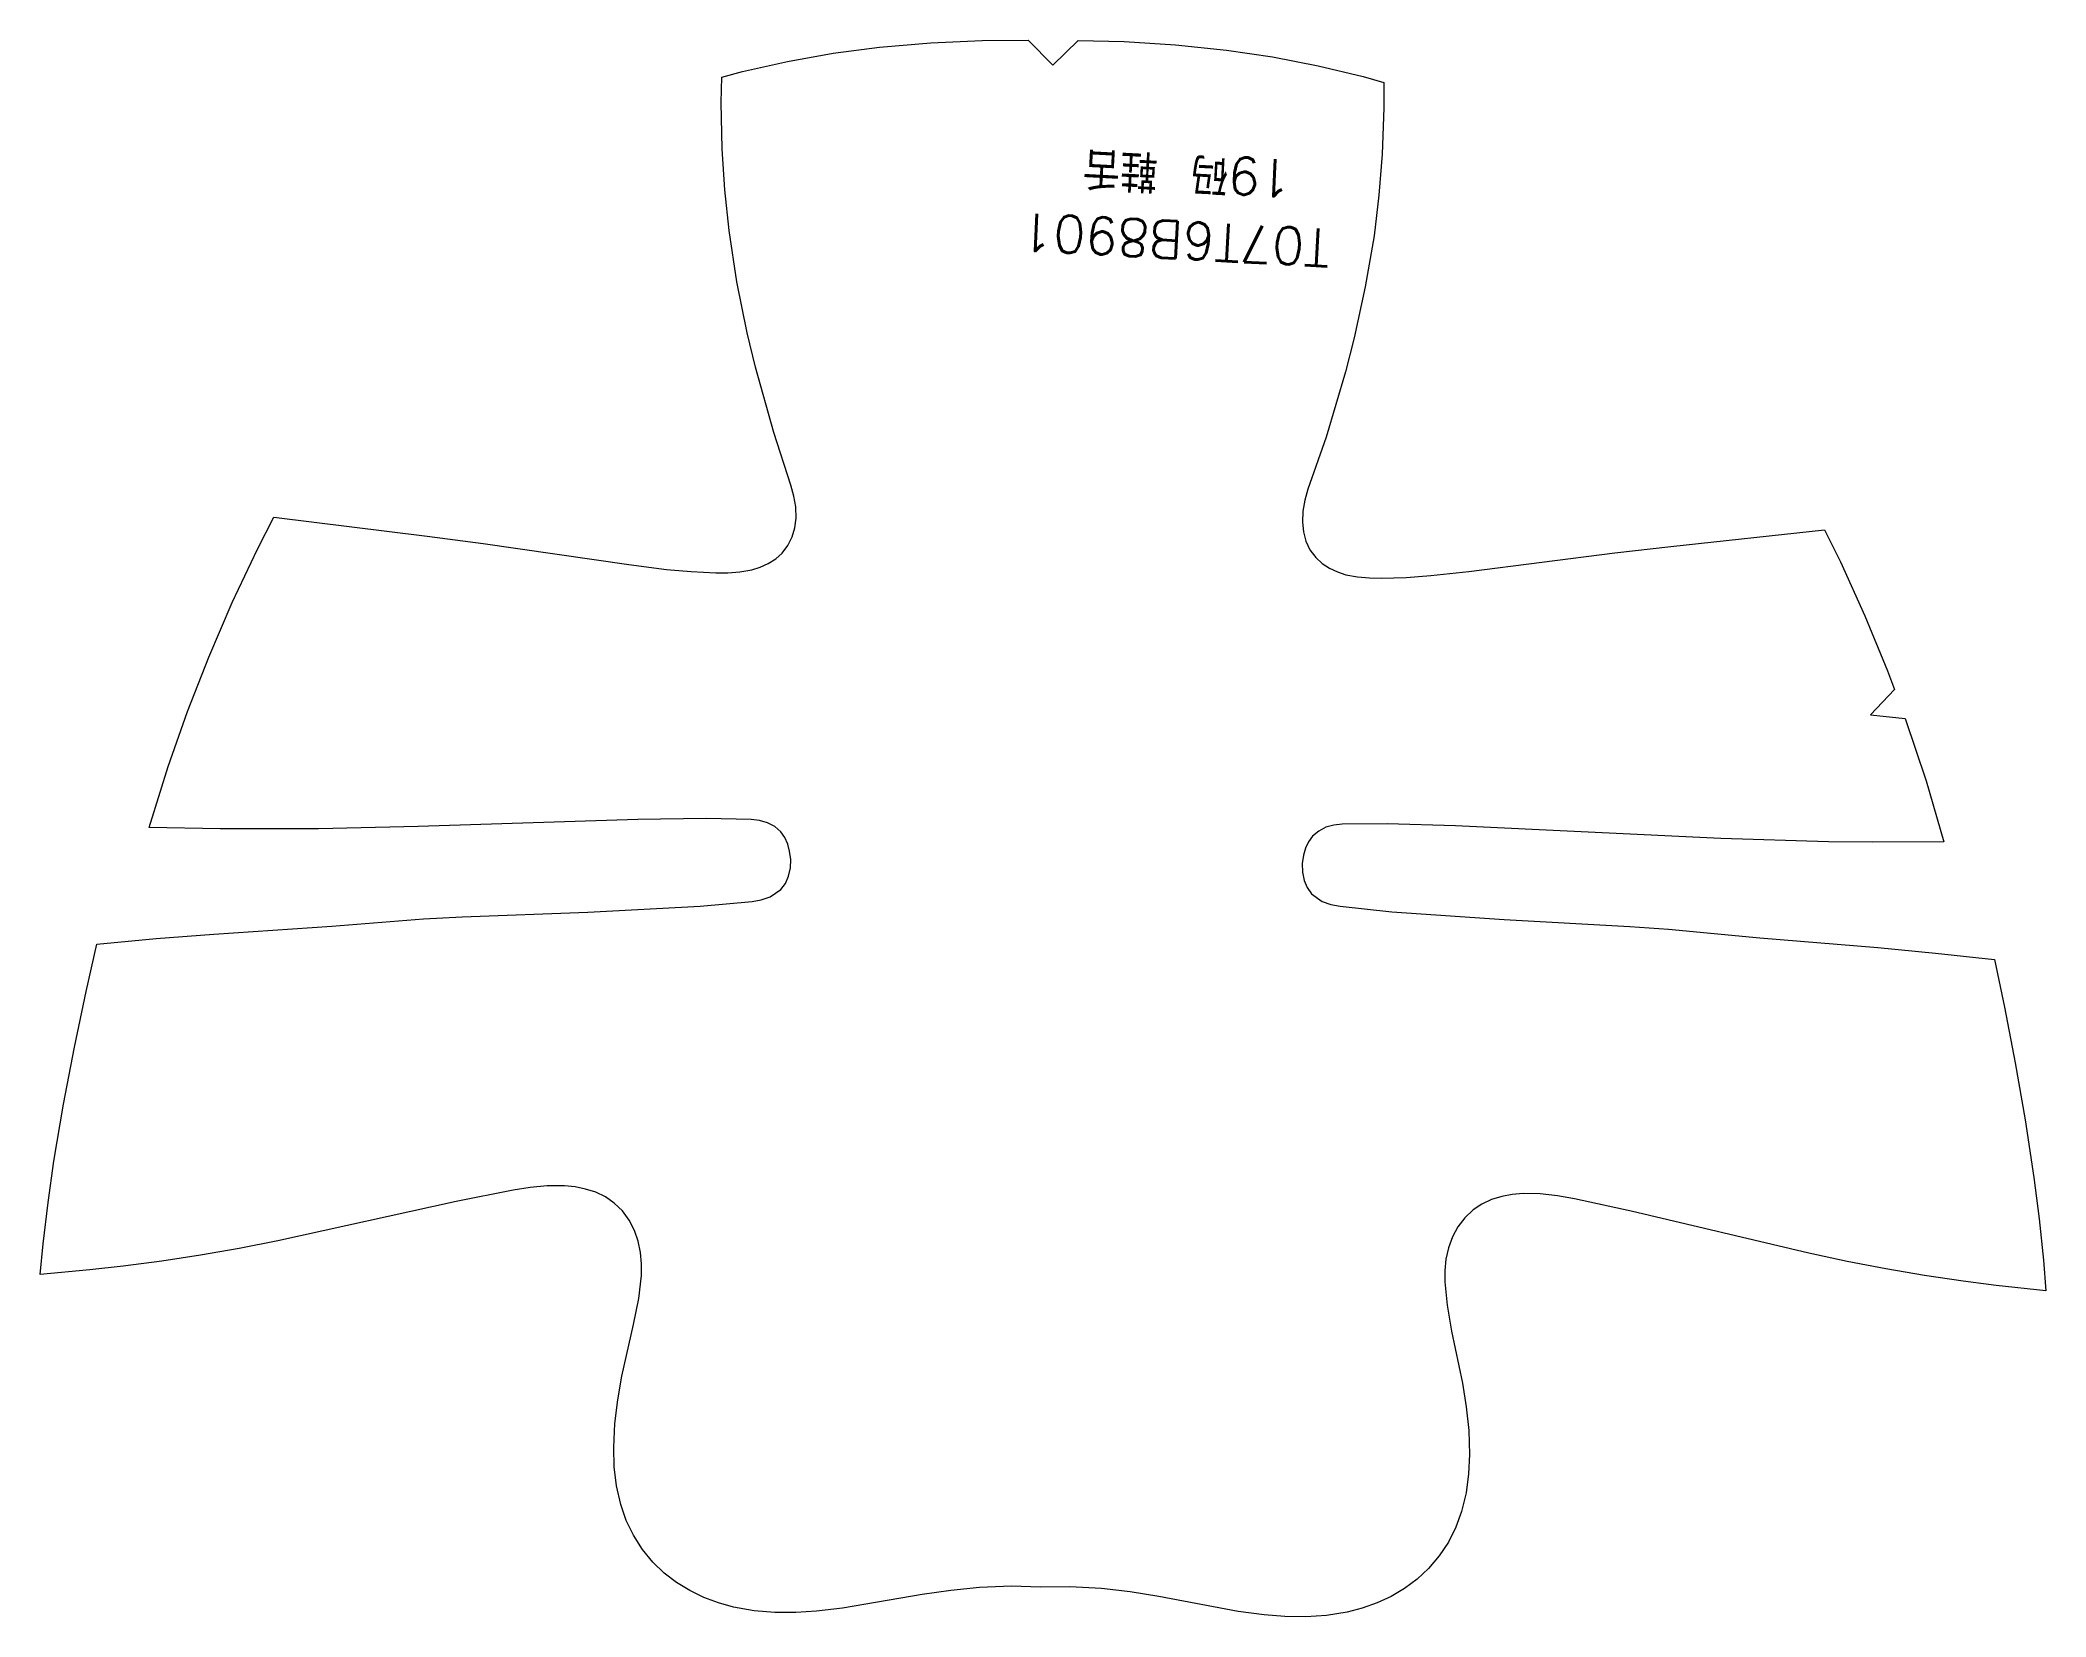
# Model space of a CAD drawing. Header units: inches. Extents: x 30 to 208, y -487 to 1000.
# Drawn here: x 30 to 191.3, y -334.6 to -207.8 of the extents above; entities that cross this region are included whole.
import ezdxf
from ezdxf.enums import TextEntityAlignment as Align

# ---------------------------------------------------------------- set-up
doc = ezdxf.new("R2010")
doc.units = ezdxf.units.IN
doc.header["$MEASUREMENT"] = 0
doc.layers.get('0').update_dxf_attribs({"lineweight": 0})
doc.styles.get("Standard").update_dxf_attribs({"font": 'txt.shx', "bigfont": 'hztxt.shx'})

msp = doc.modelspace()

# ---------------------------------------------------------------- texts
at = {"color": 6}
for s, p in [('19码 鞋舌', (122.27, -218.47)), ('T07T6B8901 ', (119.99, -223.76))]:
    msp.add_text(s, height=3, rotation=-183, dxfattribs=at).set_placement(p, align=Align.MIDDLE_CENTER)

# ---------------------------------------------------------------- linework, layer by layer
at = {"color": 0}
msp.add_lwpolyline([(191.29, -308.34), (187.29, -307.91), (184.63, -307.56), (181.53, -307.1), (178.43, -306.58), (175.32, -305.98), (172.22, -305.31), (157.94, -301.93), (153.38, -300.95), (152.02, -300.7), (150.64, -300.55), (149.26, -300.52), (148.39, -300.6), (147.54, -300.76), (146.72, -301.01), (145.95, -301.37), (145.23, -301.84), (144.56, -302.47), (144, -303.2), (143.57, -304.01), (143.25, -304.88), (143.05, -305.79), (142.96, -306.71), (142.96, -307.63), (143.14, -309.49), (143.51, -311.59), (144.38, -315.76), (144.69, -317.66), (144.89, -319.58), (144.95, -321.51), (144.88, -323.05), (144.68, -324.58), (144.31, -326.08), (143.85, -327.34), (143.25, -328.54), (142.51, -329.65), (141.65, -330.67), (140.73, -331.53), (139.73, -332.28), (138.65, -332.91), (137.52, -333.44), (136.33, -333.86), (135.11, -334.18), (133.46, -334.45), (131.79, -334.56), (130.11, -334.53), (128.43, -334.4), (126.36, -334.12), (119.96, -332.92), (117.67, -332.54), (115.36, -332.27), (112.8, -332.14), (110.45, -332.16), (108.11, -332.1), (105.55, -332.19), (103.24, -332.43), (100.94, -332.76), (94.52, -333.86), (92.45, -334.11), (90.77, -334.21), (89.09, -334.21), (87.42, -334.08), (85.77, -333.78), (84.55, -333.44), (83.38, -333), (82.25, -332.45), (81.18, -331.8), (80.19, -331.04), (79.29, -330.17), (78.44, -329.13), (77.72, -328), (77.14, -326.8), (76.7, -325.53), (76.36, -324.03), (76.18, -322.49), (76.14, -320.95), (76.23, -319.02), (76.46, -317.11), (76.8, -315.21), (77.74, -311.05), (78.15, -308.97), (78.36, -307.11), (78.37, -306.18), (78.29, -305.26), (78.11, -304.35), (77.8, -303.48), (77.38, -302.66), (76.84, -301.92), (76.17, -301.28), (75.47, -300.79), (74.7, -300.42), (73.88, -300.16), (73.04, -299.98), (72.17, -299.89), (70.79, -299.9), (69.41, -300.03), (68.04, -300.25), (63.46, -301.17), (49.14, -304.31), (46.03, -304.93), (42.9, -305.48), (39.8, -305.95), (36.69, -306.36), (34.02, -306.66), (30.01, -307.03), (30.26, -304.57), (30.66, -301.24), (31.13, -297.92), (31.9, -293.32), (32.79, -288.74), (33.72, -284.28), (34.58, -280.46), (39.34, -280.02), (43.98, -279.65), (53.47, -279.03), (60.84, -278.44), (63.94, -278.28), (74.06, -277.88), (83.1, -277.41), (87.27, -277.03), (88, -276.9), (88.71, -276.67), (89.57, -276.08), (89.94, -275.58), (90.19, -275), (90.34, -274.34), (90.37, -273.66), (90.28, -272.98), (90.13, -272.42), (89.9, -271.9), (89.57, -271.43), (89.08, -271.01), (88.51, -270.71), (87.87, -270.52), (87.19, -270.44), (83.58, -270.35), (78.08, -270.43), (60.41, -271), (52.4, -271.18), (44.5, -271.19), (38.79, -271.08), (40.31, -266.17), (41.86, -261.75), (43.57, -257.38), (45.45, -253), (47.48, -248.7), (48.8, -246.13), (61.13, -247.66), (65.64, -248.26), (77.35, -249.95), (80.39, -250.33), (82.37, -250.51), (84.36, -250.6), (85.32, -250.6), (86.29, -250.53), (87.23, -250.37), (87.91, -250.16), (88.56, -249.87), (89.16, -249.49), (89.68, -249.02), (90.14, -248.41), (90.48, -247.72), (90.7, -246.98), (90.8, -246.21), (90.77, -245.31), (90.62, -244.43), (90.39, -243.56), (89, -239.33), (87.54, -234.06), (86.87, -231.3), (86.04, -227.21), (85.41, -223.09), (85.07, -219.81), (84.86, -216.52), (84.78, -212.78), (84.82, -210.74), (86.5, -210.29), (90.11, -209.49), (93.79, -208.83), (97.5, -208.34), (101.63, -207.98), (105.77, -207.79), (109.47, -207.77), (111.45, -209.79), (113.47, -207.8), (117.17, -207.89), (121.3, -208.14), (125.42, -208.57), (129.12, -209.12), (132.79, -209.83), (136.39, -210.69), (138.06, -211.17), (138.07, -213.21), (137.93, -216.95), (137.66, -220.24), (137.27, -223.51), (136.57, -227.62), (135.68, -231.7), (134.97, -234.45), (133.42, -239.69), (131.96, -243.89), (131.71, -244.76), (131.55, -245.65), (131.51, -246.54), (131.6, -247.32), (131.8, -248.06), (132.12, -248.75), (132.58, -249.37), (133.1, -249.85), (133.68, -250.24), (134.33, -250.54), (135.01, -250.76), (135.95, -250.94), (136.91, -251.02), (137.87, -251.04), (139.86, -250.98), (141.85, -250.83), (144.9, -250.5), (156.63, -249), (161.15, -248.48), (173.5, -247.15), (174.78, -249.73), (176.74, -254.07), (178.55, -258.48), (179.11, -259.99), (177.2, -262.03), (179.98, -262.33), (181.66, -267.32), (183.1, -272.25), (177.39, -272.27), (173.82, -272.23), (165.17, -271.98), (143.83, -270.96), (138.33, -270.79), (134.72, -270.82), (134.04, -270.9), (133.39, -271.07), (132.82, -271.37), (132.33, -271.78), (131.99, -272.24), (131.75, -272.76), (131.59, -273.32), (131.49, -273.99), (131.51, -274.67), (131.65, -275.34), (131.89, -275.92), (132.25, -276.43), (133.1, -277.03), (133.8, -277.28), (134.54, -277.41), (138.7, -277.86), (147.73, -278.48), (157.84, -279.04), (160.94, -279.25), (168.3, -279.96), (177.78, -280.74), (182.41, -281.19), (187.16, -281.7), (187.96, -285.54), (188.82, -290.01), (189.63, -294.6), (190.33, -299.22), (190.75, -302.54), (191.09, -305.88), (191.29, -308.34)], close=True, dxfattribs=at)

msp.set_redraw_order([(e.dxf.handle, doc.entitydb.next_handle()) for e in msp.query("TEXT MTEXT ATTDEF DIMENSION ARC_DIMENSION")])  # texts and dimensions are drawn at this point

doc.saveas('drawing.dxf')
